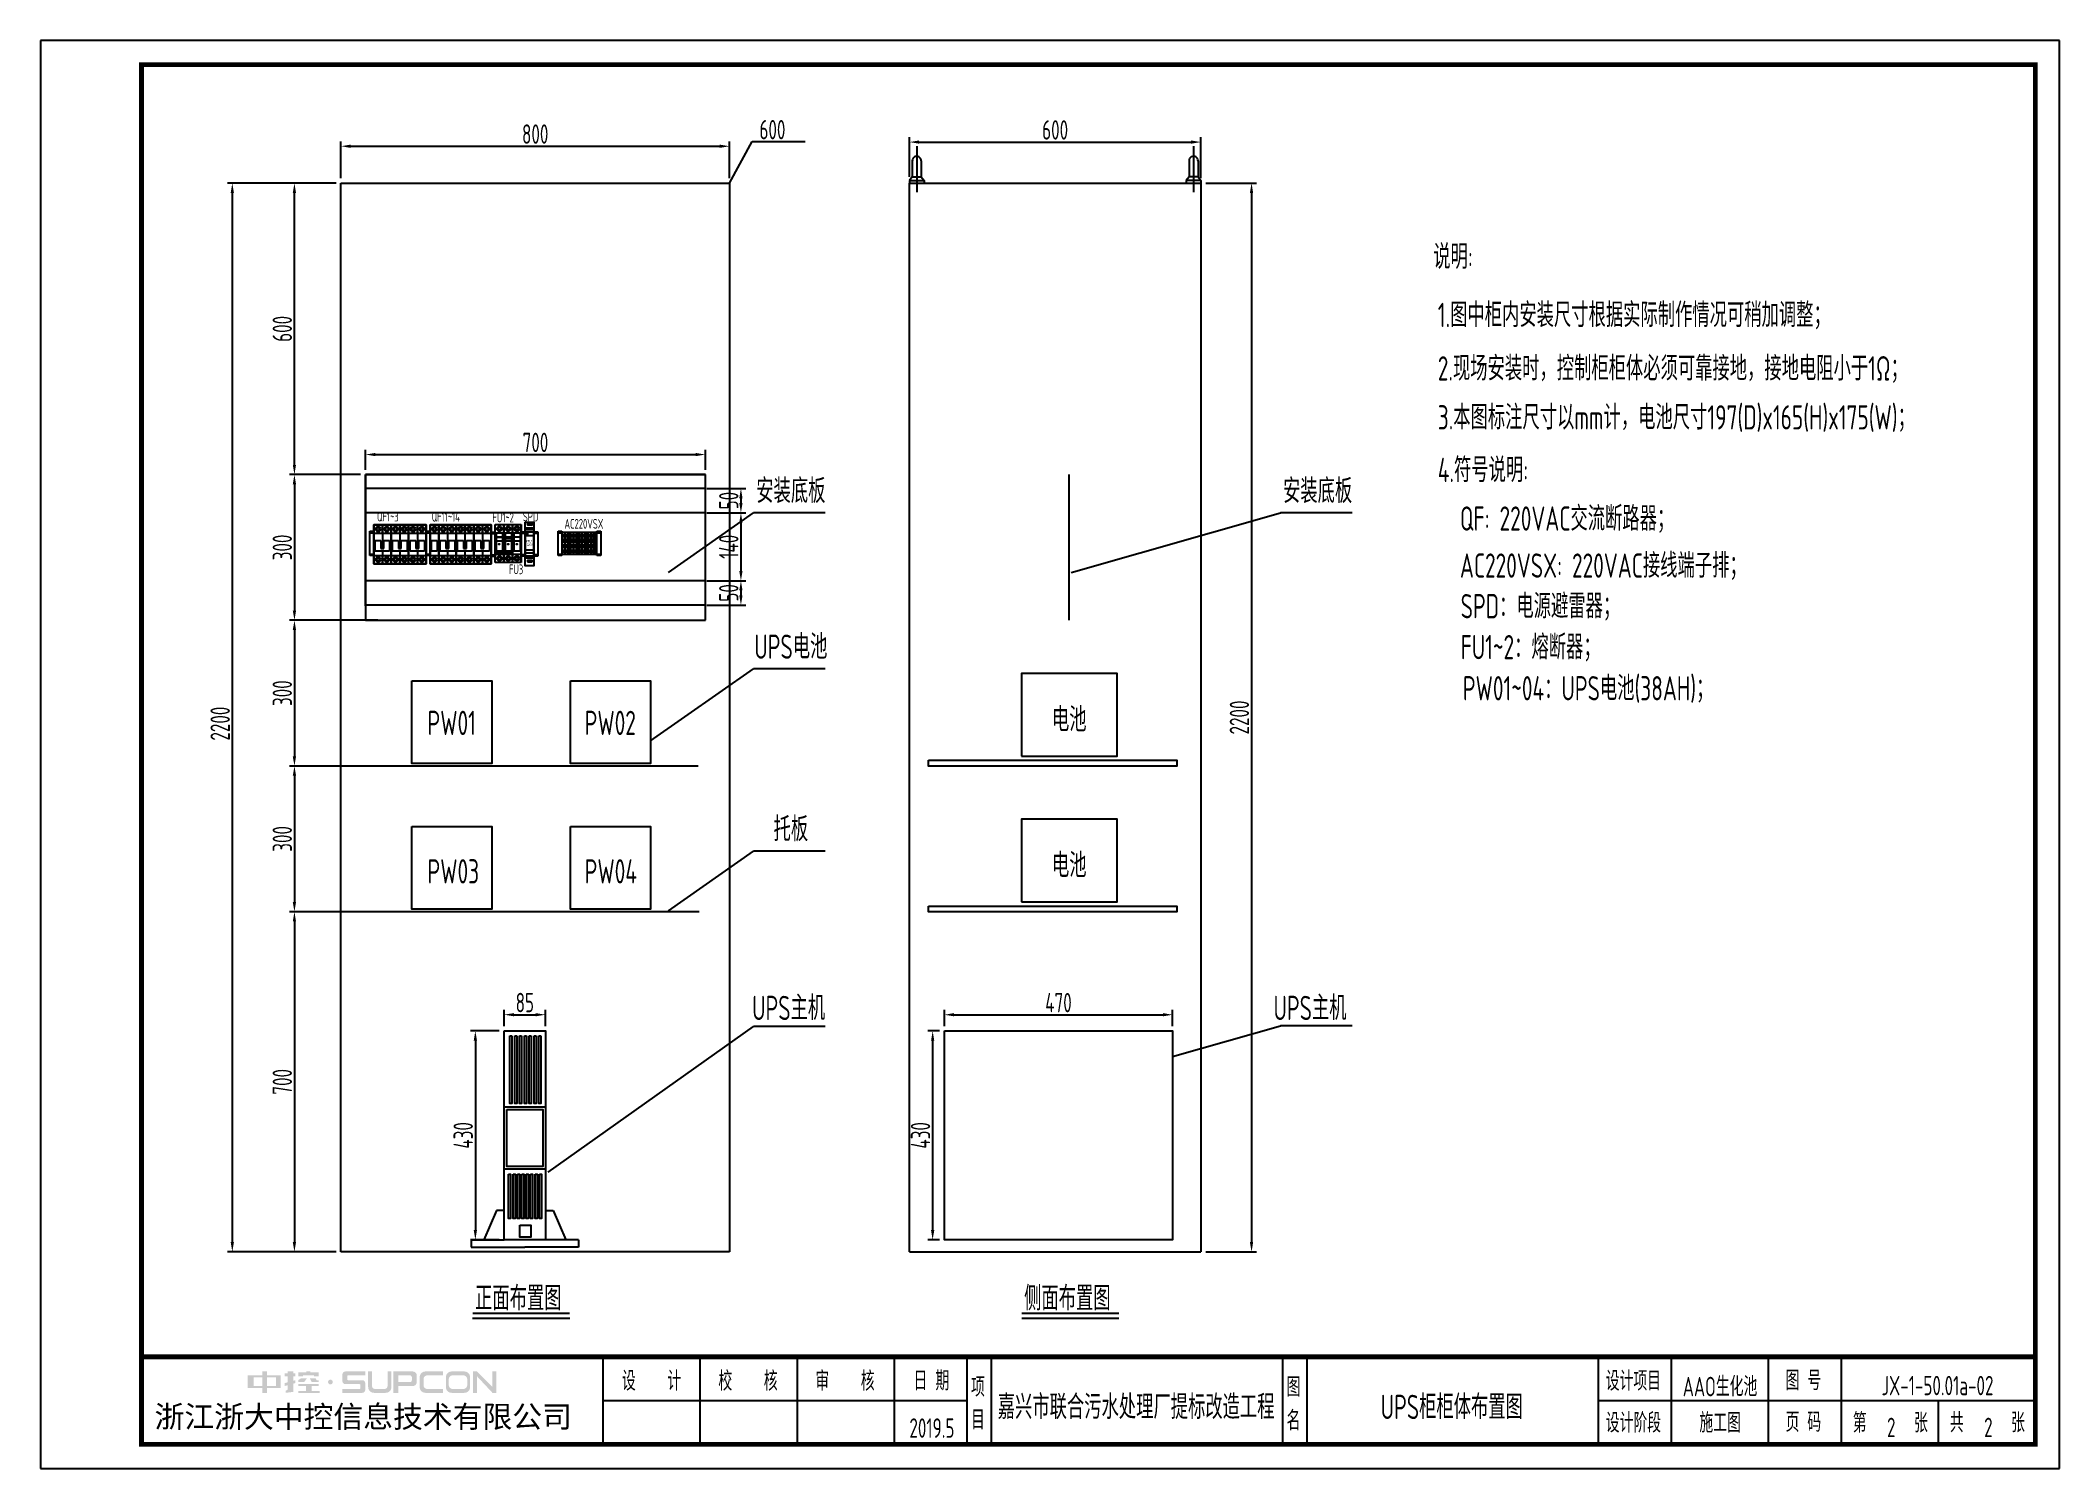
# Model space of a CAD drawing. Header units: millimetres. Extents: x 30557 to 235556, y -116603 to -73383.
# Drawn here: x 38873 to 43031, y -102351 to -99411 of the extents above; entities that cross this region are included whole.
import ezdxf
from ezdxf.enums import TextEntityAlignment as Align
from ezdxf.lldxf.tags import DXFTag

# ---------------------------------------------------------------- set-up
doc = ezdxf.new("R2010")
doc.units = ezdxf.units.MM
for name, color, linetype in [('1', 3, 'Continuous'), ('AXIS', 4, 'Continuous'), ('文本层', 2, 'Continuous')]:
    doc.layers.add(name, color=color, linetype=linetype)
for name, color, linetype, lineweight in [('_0', 7, 'Continuous', 25), ('_Drawing', 7, 'Continuous', 25), ('CAXA3', 7, 'Continuous', 25)]:
    doc.layers.add(name, color=color, linetype=linetype, lineweight=lineweight)
doc.styles.add('supcon', font='sceie.shx', dxfattribs={"width": 0.75, "height": 40, "bigfont": 'sceic.shx'})
doc.styles.add('Title', font='', dxfattribs={"height": 45})
doc.styles.get('Title').set_extended_font_data('SimHei')
tags = doc.linetypes.add('CENTER', pattern=[2, 1.25, -0.25, 0.25, -0.25]).pattern_tags.tags
tags[10:11] = [DXFTag(74, 4), DXFTag(75, 0), DXFTag(340, '0'), DXFTag(46, 1.0), DXFTag(50, 0.0), DXFTag(44, 0.0), DXFTag(45, 0.0)]
tags[8:9] = [DXFTag(74, 4), DXFTag(75, 0), DXFTag(340, '0'), DXFTag(46, 1.0), DXFTag(50, 0.0), DXFTag(44, 0.0), DXFTag(45, 0.0)]
tags[6:7] = [DXFTag(74, 4), DXFTag(75, 0), DXFTag(340, '0'), DXFTag(46, 1.0), DXFTag(50, 0.0), DXFTag(44, 0.0), DXFTag(45, 0.0)]
tags[4:5] = [DXFTag(74, 4), DXFTag(75, 0), DXFTag(340, '0'), DXFTag(46, 1.0), DXFTag(50, 0.0), DXFTag(44, 0.0), DXFTag(45, 0.0)]
doc.dimstyles.new('supcon', dxfattribs={"dimtxt": 20, "dimasz": 20, "dimexe": 10, "dimexo": 10, "dimgap": 5, "dimtad": 1, "dimtoh": 1, "dimdec": 0, "dimzin": 0, "dimdsep": 46, "dimtxsty": 'supcon', "dimcen": 0.09, "dimclrd": 2, "dimclre": 2, "dimclrt": 2, "dimadec": 0, "dimazin": 0, "dimtfac": 1, "dimtdec": 0, "dimtofl": 0, "dimtmove": 0, "dimatfit": 3, "dimfxl": 1, "dimtolj": 1, "dimtzin": 0, "dimarcsym": 0})

msp = doc.modelspace()

# ---------------------------------------------------------------- texts
at = {"color": 3, "style": 'supcon', "width": 0.75}
for s, p in [('AAO生化池', (42331.6, -102180.3)), ('2019.5', (40708.7, -102267.8))]:
    msp.add_text(s, height=40, dxfattribs=at).set_placement(p, align=Align.MIDDLE)
at = {"layer": '1', "color": 3, "style": 'supcon', "width": 0.75}
for s, p in [('FU1~2', (39803.8, -100403.5)), ('SPD', (39866.5, -100401.6)), ('AC220VSX', (39952.1, -100416.4)), ('FU3', (39837.9, -100510.1))]:
    msp.add_text(s, height=20, dxfattribs=at).set_placement(p)
at = {"layer": '1', "color": 7, "style": 'supcon', "width": 0.75}
for s, p in [('正面布置图', (39767.9, -102025.7)), ('侧面布置图', (40898.5, -102025.7))]:
    msp.add_text(s, height=50, dxfattribs=at).set_placement(p)
at = {"layer": '_Drawing', "color": 7, "style": 'supcon', "width": 0.75}
for s, p in [('安装底板', (40418.2, -100336.1)), ('安装底板', (41502.9, -100336.1)), ('UPS电池', (40418.2, -100656.8)), ('托板', (40418.2, -101032.3))]:
    msp.add_text(s, height=50, dxfattribs=at).set_placement(p, align=Align.MIDDLE)
at = {"layer": '_Drawing', "color": 3, "style": 'supcon', "width": 0.75}
for s, p in [('QF1~3', (39566.1, -100401.6)), ('QF11~14', (39678.7, -100401.9))]:
    msp.add_text(s, height=20, dxfattribs=at).set_placement(p)
for s, height, p in [('JX-1-50.01a-02', 40, (42779.4, -102180.3)), ('嘉兴市联合污水处理厂提标改造工程', 50, (41129.2, -102221.7)), ('UPS柜柜体布置图', 50, (41779.2, -102221.7)), ('2', 40, (42684.1, -102266.5)), ('2', 40, (42884.1, -102266.5))]:
    msp.add_text(s, height=height, dxfattribs=at).set_placement(p, align=Align.MIDDLE)
at = {"layer": '文本层', "color": 2, "style": 'supcon', "width": 0.75}
msp.add_text('600', height=40, dxfattribs=at).set_placement((40353.5, -99615))
at = {"layer": '文本层', "color": 7, "style": 'supcon', "width": 0.75}
for s, p in [('说明:', (41741, -99881.5)), ('1.图中柜内安装尺寸根据实际制作情况可稍加调整；', (41750.4, -100001.4)), ('2.现场安装时，控制柜柜体必须可靠接地，接地电阻小于1Ω；', (41750.4, -100111.4)), ('3.本图标注尺寸以mm计，电池尺寸197(D)x165(H)x175(W)；', (41750.4, -100212.2)), ('4.符号说明:', (41750.4, -100320.5)), ('QF: 220VAC交流断路器；', (41796, -100420.5)), ('AC220VSX: 220VAC接线端子排；', (41796, -100517.3)), ('SPD：电源避雷器；', (41797.5, -100600.9)), ('FU1~2：熔断器；', (41797.5, -100685.2)), ('PW01~04：UPS电池(38AH)；', (41801.9, -100769.9)), ('电池', (40955.9, -100834.2)), ('PW01', (39669.9, -100841.2)), ('PW02', (39993.5, -100841.2)), ('电池', (40955.9, -101134.2)), ('PW03', (39669.9, -101146.8)), ('PW04', (39993.5, -101146.8)), ('UPS主机', (40338.5, -101428)), ('UPS主机', (41412.1, -101428))]:
    msp.add_text(s, height=50, dxfattribs=at).set_placement(p)

# ---------------------------------------------------------------- blocks, each defined once
blk = doc.blocks.new('中控·SUPCON')
at = {"linetype": 'Continuous'}
h = blk.add_hatch(color=2, dxfattribs=at)
h.dxf.hatch_style = 1
h.paths.add_polyline_path([(34, 33), (20, 33), (20, 37), (15, 37), (15, 36), (15, 33), (0, 33), (0, 20), (13, 20), (15, 20), (15, 15), (20, 15), (20, 20), (22, 20), (34, 20)])
h.paths.add_polyline_path([(20, 30), (20, 31), (29, 31), (29, 22), (20, 22)], flags=16)
h.paths.add_polyline_path([(15, 30), (15, 22), (6, 22), (6, 31), (15, 31)], flags=16)
h.paths.add_polyline_path([(47, 32), (49, 32), (49, 35), (47, 35), (47, 37), (41, 37), (41, 35), (38, 35), (38, 32), (41, 32), (41, 25.8), (38, 25), (38, 22), (41, 22.8), (41, 18.3), (39, 17), (39, 15), (47, 16), (47, 24.5), (49, 25), (49, 28), (47, 27.5)])
h.paths.add_polyline_path([(61, 30), (55, 30), (52, 28), (52, 26), (58, 26)])
h.paths.add_polyline_path([(73, 28), (71, 28), (70, 30), (64, 30), (66, 26), (73, 26)])
h.paths.add_polyline_path([(73, 36), (64.6, 36), (64.6, 37), (60.4, 37), (60.4, 36), (52, 36), (52, 32), (56.8, 32), (56.8, 33.1), (68.2, 33.1), (68.2, 32), (73, 32)])
h.paths.add_polyline_path([(66, 22), (73, 22), (73, 24), (52, 24), (52, 22), (60, 22), (60, 17), (52, 17), (52, 15), (74, 15), (74, 17), (66, 17)])
h.paths.add_polyline_path([(82.7, 26.1, 1), (87.6, 26.1, 1)])
h.paths.add_polyline_path([(118, 28), (103.5, 28, -0.414214), (102.5, 29), (102.5, 32, -0.414214), (103.5, 33), (121, 33), (121, 37), (100.5, 37, 0.414214), (97.5, 34), (97.5, 27, 0.414214), (100.5, 24), (115, 24, -0.414214), (116, 23), (116, 20, -0.414214), (115, 19), (97.5, 19), (97.5, 15), (118, 15, 0.414214), (121, 18), (121, 25, 0.414214)])
h.paths.add_polyline_path([(128, 37), (124, 37), (124, 36), (124, 21, 0.414214), (130, 15), (142, 15, 0.414214), (148, 21), (148, 37), (144, 37), (144, 22, -0.414214), (141, 19), (131, 19, -0.414214), (128, 22)])
h.paths.add_polyline_path([(174, 26), (174, 33, 0.414214), (170, 37), (150, 37), (150, 36), (150, 15), (155, 15), (155, 22), (170, 22, 0.414214)])
h.paths.add_polyline_path([(167, 26), (155, 26), (155, 33), (167, 33, -0.414214), (169, 31), (169, 28, -0.414214)], flags=16)
h.paths.add_polyline_path([(201, 19), (185, 19, -0.414214), (181, 23), (181, 29, -0.414214), (185, 33), (201, 33), (201, 37), (183, 37, 0.414214), (177, 31), (177, 21, 0.414214), (183, 15), (201, 15)])
h.paths.add_polyline_path([(229, 21), (229, 31, 0.414214), (223, 37), (210, 37, 0.414214), (204, 31), (204, 21, 0.414214), (210, 15), (223, 15, 0.414214)])
h.paths.add_polyline_path([(207, 23), (207, 29, -0.414214), (211, 33), (222, 33, -0.414214), (226, 29), (226, 23, -0.414214), (222, 19), (211, 19, -0.414214)], flags=16)
h.paths.add_polyline_path([(236, 32.1), (252, 15), (256, 15), (256, 37), (252, 37), (252, 21), (236, 37), (232, 37), (232, 36), (232, 15), (236, 15)])
h = blk.add_hatch(color=2, dxfattribs=at)
h.dxf.hatch_style = 1
h.paths.add_polyline_path([(34, 33), (20, 33), (20, 37), (15, 37), (15, 36), (15, 33), (0, 33), (0, 20), (13, 20), (15, 20), (15, 15), (20, 15), (20, 20), (22, 20), (34, 20)])
h.paths.add_polyline_path([(20, 30), (20, 31), (29, 31), (29, 22), (20, 22)], flags=16)
h.paths.add_polyline_path([(15, 30), (15, 22), (6, 22), (6, 31), (15, 31)], flags=16)
h.paths.add_polyline_path([(47, 32), (49, 32), (49, 35), (47, 35), (47, 37), (41, 37), (41, 35), (38, 35), (38, 32), (41, 32), (41, 25.8), (38, 25), (38, 22), (41, 22.8), (41, 18.3), (39, 17), (39, 15), (47, 16), (47, 24.5), (49, 25), (49, 28), (47, 27.5)])
h.paths.add_polyline_path([(61, 30), (55, 30), (52, 28), (52, 26), (58, 26)])
h.paths.add_polyline_path([(73, 28), (71, 28), (70, 30), (64, 30), (66, 26), (73, 26)])
h.paths.add_polyline_path([(73, 36), (64.6, 36), (64.6, 37), (60.4, 37), (60.4, 36), (52, 36), (52, 32), (56.8, 32), (56.8, 33.1), (68.2, 33.1), (68.2, 32), (73, 32)])
h.paths.add_polyline_path([(66, 22), (73, 22), (73, 24), (52, 24), (52, 22), (60, 22), (60, 17), (52, 17), (52, 15), (74, 15), (74, 17), (66, 17)])
h.paths.add_polyline_path([(82.7, 26.1, 1), (87.6, 26.1, 1)])
h.paths.add_polyline_path([(118, 28), (103.5, 28, -0.414214), (102.5, 29), (102.5, 32, -0.414214), (103.5, 33), (121, 33), (121, 37), (100.5, 37, 0.414214), (97.5, 34), (97.5, 27, 0.414214), (100.5, 24), (115, 24, -0.414214), (116, 23), (116, 20, -0.414214), (115, 19), (97.5, 19), (97.5, 15), (118, 15, 0.414214), (121, 18), (121, 25, 0.414214)])
h.paths.add_polyline_path([(128, 37), (124, 37), (124, 36), (124, 21, 0.414214), (130, 15), (142, 15, 0.414214), (148, 21), (148, 37), (144, 37), (144, 22, -0.414214), (141, 19), (131, 19, -0.414214), (128, 22)])
h.paths.add_polyline_path([(174, 26), (174, 33, 0.414214), (170, 37), (150, 37), (150, 36), (150, 15), (155, 15), (155, 22), (170, 22, 0.414214)])
h.paths.add_polyline_path([(167, 26), (155, 26), (155, 33), (167, 33, -0.414214), (169, 31), (169, 28, -0.414214)], flags=16)
h.paths.add_polyline_path([(201, 19), (185, 19, -0.414214), (181, 23), (181, 29, -0.414214), (185, 33), (201, 33), (201, 37), (183, 37, 0.414214), (177, 31), (177, 21, 0.414214), (183, 15), (201, 15)])
h.paths.add_polyline_path([(229, 21), (229, 31, 0.414214), (223, 37), (210, 37, 0.414214), (204, 31), (204, 21, 0.414214), (210, 15), (223, 15, 0.414214)])
h.paths.add_polyline_path([(207, 23), (207, 29, -0.414214), (211, 33), (222, 33, -0.414214), (226, 29), (226, 23, -0.414214), (222, 19), (211, 19, -0.414214)], flags=16)
h.paths.add_polyline_path([(236, 32.1), (252, 15), (256, 15), (256, 37), (252, 37), (252, 21), (236, 37), (232, 37), (232, 36), (232, 15), (236, 15)])
h = blk.add_hatch(color=2, dxfattribs=at)
h.dxf.hatch_style = 1
h.paths.add_polyline_path([(34, 33), (20, 33), (20, 37), (15, 37), (15, 36), (15, 33), (0, 33), (0, 20), (13, 20), (15, 20), (15, 15), (20, 15), (20, 20), (22, 20), (34, 20)])
h.paths.add_polyline_path([(20, 30), (20, 31), (29, 31), (29, 22), (20, 22)], flags=16)
h.paths.add_polyline_path([(15, 30), (15, 22), (6, 22), (6, 31), (15, 31)], flags=16)
h.paths.add_polyline_path([(47, 32), (49, 32), (49, 35), (47, 35), (47, 37), (41, 37), (41, 35), (38, 35), (38, 32), (41, 32), (41, 25.8), (38, 25), (38, 22), (41, 22.8), (41, 18.3), (39, 17), (39, 15), (47, 16), (47, 24.5), (49, 25), (49, 28), (47, 27.5)])
h.paths.add_polyline_path([(61, 30), (55, 30), (52, 28), (52, 26), (58, 26)])
h.paths.add_polyline_path([(73, 28), (71, 28), (70, 30), (64, 30), (66, 26), (73, 26)])
h.paths.add_polyline_path([(73, 36), (64.6, 36), (64.6, 37), (60.4, 37), (60.4, 36), (52, 36), (52, 32), (56.8, 32), (56.8, 33.1), (68.2, 33.1), (68.2, 32), (73, 32)])
h.paths.add_polyline_path([(66, 22), (73, 22), (73, 24), (52, 24), (52, 22), (60, 22), (60, 17), (52, 17), (52, 15), (74, 15), (74, 17), (66, 17)])
h.paths.add_polyline_path([(82.7, 26.1, 1), (87.6, 26.1, 1)])
h.paths.add_polyline_path([(118, 28), (103.5, 28, -0.414214), (102.5, 29), (102.5, 32, -0.414214), (103.5, 33), (121, 33), (121, 37), (100.5, 37, 0.414214), (97.5, 34), (97.5, 27, 0.414214), (100.5, 24), (115, 24, -0.414214), (116, 23), (116, 20, -0.414214), (115, 19), (97.5, 19), (97.5, 15), (118, 15, 0.414214), (121, 18), (121, 25, 0.414214)])
h.paths.add_polyline_path([(128, 37), (124, 37), (124, 36), (124, 21, 0.414214), (130, 15), (142, 15, 0.414214), (148, 21), (148, 37), (144, 37), (144, 22, -0.414214), (141, 19), (131, 19, -0.414214), (128, 22)])
h.paths.add_polyline_path([(174, 26), (174, 33, 0.414214), (170, 37), (150, 37), (150, 36), (150, 15), (155, 15), (155, 22), (170, 22, 0.414214)])
h.paths.add_polyline_path([(167, 26), (155, 26), (155, 33), (167, 33, -0.414214), (169, 31), (169, 28, -0.414214)], flags=16)
h.paths.add_polyline_path([(201, 19), (185, 19, -0.414214), (181, 23), (181, 29, -0.414214), (185, 33), (201, 33), (201, 37), (183, 37, 0.414214), (177, 31), (177, 21, 0.414214), (183, 15), (201, 15)])
h.paths.add_polyline_path([(229, 21), (229, 31, 0.414214), (223, 37), (210, 37, 0.414214), (204, 31), (204, 21, 0.414214), (210, 15), (223, 15, 0.414214)])
h.paths.add_polyline_path([(207, 23), (207, 29, -0.414214), (211, 33), (222, 33, -0.414214), (226, 29), (226, 23, -0.414214), (222, 19), (211, 19, -0.414214)], flags=16)
h.paths.add_polyline_path([(236, 32.1), (252, 15), (256, 15), (256, 37), (252, 37), (252, 21), (236, 37), (232, 37), (232, 36), (232, 15), (236, 15)])
h = blk.add_hatch(color=2, dxfattribs=at)
h.dxf.hatch_style = 1
h.paths.add_polyline_path([(34, 33), (20, 33), (20, 37), (15, 37), (15, 36), (15, 33), (0, 33), (0, 20), (13, 20), (15, 20), (15, 15), (20, 15), (20, 20), (22, 20), (34, 20)])
h.paths.add_polyline_path([(20, 30), (20, 31), (29, 31), (29, 22), (20, 22)], flags=16)
h.paths.add_polyline_path([(15, 30), (15, 22), (6, 22), (6, 31), (15, 31)], flags=16)
h.paths.add_polyline_path([(47, 32), (49, 32), (49, 35), (47, 35), (47, 37), (41, 37), (41, 35), (38, 35), (38, 32), (41, 32), (41, 25.8), (38, 25), (38, 22), (41, 22.8), (41, 18.3), (39, 17), (39, 15), (47, 16), (47, 24.5), (49, 25), (49, 28), (47, 27.5)])
h.paths.add_polyline_path([(61, 30), (55, 30), (52, 28), (52, 26), (58, 26)])
h.paths.add_polyline_path([(73, 28), (71, 28), (70, 30), (64, 30), (66, 26), (73, 26)])
h.paths.add_polyline_path([(73, 36), (64.6, 36), (64.6, 37), (60.4, 37), (60.4, 36), (52, 36), (52, 32), (56.8, 32), (56.8, 33.1), (68.2, 33.1), (68.2, 32), (73, 32)])
h.paths.add_polyline_path([(66, 22), (73, 22), (73, 24), (52, 24), (52, 22), (60, 22), (60, 17), (52, 17), (52, 15), (74, 15), (74, 17), (66, 17)])
h.paths.add_polyline_path([(82.7, 26.1, 1), (87.6, 26.1, 1)])
h.paths.add_polyline_path([(118, 28), (103.5, 28, -0.414214), (102.5, 29), (102.5, 32, -0.414214), (103.5, 33), (121, 33), (121, 37), (100.5, 37, 0.414214), (97.5, 34), (97.5, 27, 0.414214), (100.5, 24), (115, 24, -0.414214), (116, 23), (116, 20, -0.414214), (115, 19), (97.5, 19), (97.5, 15), (118, 15, 0.414214), (121, 18), (121, 25, 0.414214)])
h.paths.add_polyline_path([(128, 37), (124, 37), (124, 36), (124, 21, 0.414214), (130, 15), (142, 15, 0.414214), (148, 21), (148, 37), (144, 37), (144, 22, -0.414214), (141, 19), (131, 19, -0.414214), (128, 22)])
h.paths.add_polyline_path([(174, 26), (174, 33, 0.414214), (170, 37), (150, 37), (150, 36), (150, 15), (155, 15), (155, 22), (170, 22, 0.414214)])
h.paths.add_polyline_path([(167, 26), (155, 26), (155, 33), (167, 33, -0.414214), (169, 31), (169, 28, -0.414214)], flags=16)
h.paths.add_polyline_path([(201, 19), (185, 19, -0.414214), (181, 23), (181, 29, -0.414214), (185, 33), (201, 33), (201, 37), (183, 37, 0.414214), (177, 31), (177, 21, 0.414214), (183, 15), (201, 15)])
h.paths.add_polyline_path([(229, 21), (229, 31, 0.414214), (223, 37), (210, 37, 0.414214), (204, 31), (204, 21, 0.414214), (210, 15), (223, 15, 0.414214)])
h.paths.add_polyline_path([(207, 23), (207, 29, -0.414214), (211, 33), (222, 33, -0.414214), (226, 29), (226, 23, -0.414214), (222, 19), (211, 19, -0.414214)], flags=16)
h.paths.add_polyline_path([(236, 32.1), (252, 15), (256, 15), (256, 37), (252, 37), (252, 21), (236, 37), (232, 37), (232, 36), (232, 15), (236, 15)])
h = blk.add_hatch(color=2, dxfattribs=at)
h.dxf.hatch_style = 1
h.paths.add_polyline_path([(34, 33), (20, 33), (20, 37), (15, 37), (15, 36), (15, 33), (0, 33), (0, 20), (13, 20), (15, 20), (15, 15), (20, 15), (20, 20), (22, 20), (34, 20)])
h.paths.add_polyline_path([(20, 30), (20, 31), (29, 31), (29, 22), (20, 22)], flags=16)
h.paths.add_polyline_path([(15, 30), (15, 22), (6, 22), (6, 31), (15, 31)], flags=16)
h.paths.add_polyline_path([(47, 32), (49, 32), (49, 35), (47, 35), (47, 37), (41, 37), (41, 35), (38, 35), (38, 32), (41, 32), (41, 25.8), (38, 25), (38, 22), (41, 22.8), (41, 18.3), (39, 17), (39, 15), (47, 16), (47, 24.5), (49, 25), (49, 28), (47, 27.5)])
h.paths.add_polyline_path([(61, 30), (55, 30), (52, 28), (52, 26), (58, 26)])
h.paths.add_polyline_path([(73, 28), (71, 28), (70, 30), (64, 30), (66, 26), (73, 26)])
h.paths.add_polyline_path([(73, 36), (64.6, 36), (64.6, 37), (60.4, 37), (60.4, 36), (52, 36), (52, 32), (56.8, 32), (56.8, 33.1), (68.2, 33.1), (68.2, 32), (73, 32)])
h.paths.add_polyline_path([(66, 22), (73, 22), (73, 24), (52, 24), (52, 22), (60, 22), (60, 17), (52, 17), (52, 15), (74, 15), (74, 17), (66, 17)])
h.paths.add_polyline_path([(82.7, 26.1, 1), (87.6, 26.1, 1)])
h.paths.add_polyline_path([(118, 28), (103.5, 28, -0.414214), (102.5, 29), (102.5, 32, -0.414214), (103.5, 33), (121, 33), (121, 37), (100.5, 37, 0.414214), (97.5, 34), (97.5, 27, 0.414214), (100.5, 24), (115, 24, -0.414214), (116, 23), (116, 20, -0.414214), (115, 19), (97.5, 19), (97.5, 15), (118, 15, 0.414214), (121, 18), (121, 25, 0.414214)])
h.paths.add_polyline_path([(128, 37), (124, 37), (124, 36), (124, 21, 0.414214), (130, 15), (142, 15, 0.414214), (148, 21), (148, 37), (144, 37), (144, 22, -0.414214), (141, 19), (131, 19, -0.414214), (128, 22)])
h.paths.add_polyline_path([(174, 26), (174, 33, 0.414214), (170, 37), (150, 37), (150, 36), (150, 15), (155, 15), (155, 22), (170, 22, 0.414214)])
h.paths.add_polyline_path([(167, 26), (155, 26), (155, 33), (167, 33, -0.414214), (169, 31), (169, 28, -0.414214)], flags=16)
h.paths.add_polyline_path([(201, 19), (185, 19, -0.414214), (181, 23), (181, 29, -0.414214), (185, 33), (201, 33), (201, 37), (183, 37, 0.414214), (177, 31), (177, 21, 0.414214), (183, 15), (201, 15)])
h.paths.add_polyline_path([(229, 21), (229, 31, 0.414214), (223, 37), (210, 37, 0.414214), (204, 31), (204, 21, 0.414214), (210, 15), (223, 15, 0.414214)])
h.paths.add_polyline_path([(207, 23), (207, 29, -0.414214), (211, 33), (222, 33, -0.414214), (226, 29), (226, 23, -0.414214), (222, 19), (211, 19, -0.414214)], flags=16)
h.paths.add_polyline_path([(236, 32.1), (252, 15), (256, 15), (256, 37), (252, 37), (252, 21), (236, 37), (232, 37), (232, 36), (232, 15), (236, 15)])
h = blk.add_hatch(color=2, dxfattribs=at)
h.dxf.hatch_style = 1
h.paths.add_polyline_path([(34, 33), (20, 33), (20, 37), (15, 37), (15, 36), (15, 33), (0, 33), (0, 20), (13, 20), (15, 20), (15, 15), (20, 15), (20, 20), (22, 20), (34, 20)])
h.paths.add_polyline_path([(20, 30), (20, 31), (29, 31), (29, 22), (20, 22)], flags=16)
h.paths.add_polyline_path([(15, 30), (15, 22), (6, 22), (6, 31), (15, 31)], flags=16)
h.paths.add_polyline_path([(47, 32), (49, 32), (49, 35), (47, 35), (47, 37), (41, 37), (41, 35), (38, 35), (38, 32), (41, 32), (41, 25.8), (38, 25), (38, 22), (41, 22.8), (41, 18.3), (39, 17), (39, 15), (47, 16), (47, 24.5), (49, 25), (49, 28), (47, 27.5)])
h.paths.add_polyline_path([(61, 30), (55, 30), (52, 28), (52, 26), (58, 26)])
h.paths.add_polyline_path([(73, 28), (71, 28), (70, 30), (64, 30), (66, 26), (73, 26)])
h.paths.add_polyline_path([(73, 36), (64.6, 36), (64.6, 37), (60.4, 37), (60.4, 36), (52, 36), (52, 32), (56.8, 32), (56.8, 33.1), (68.2, 33.1), (68.2, 32), (73, 32)])
h.paths.add_polyline_path([(66, 22), (73, 22), (73, 24), (52, 24), (52, 22), (60, 22), (60, 17), (52, 17), (52, 15), (74, 15), (74, 17), (66, 17)])
h.paths.add_polyline_path([(82.7, 26.1, 1), (87.6, 26.1, 1)])
h.paths.add_polyline_path([(118, 28), (103.5, 28, -0.414214), (102.5, 29), (102.5, 32, -0.414214), (103.5, 33), (121, 33), (121, 37), (100.5, 37, 0.414214), (97.5, 34), (97.5, 27, 0.414214), (100.5, 24), (115, 24, -0.414214), (116, 23), (116, 20, -0.414214), (115, 19), (97.5, 19), (97.5, 15), (118, 15, 0.414214), (121, 18), (121, 25, 0.414214)])
h.paths.add_polyline_path([(128, 37), (124, 37), (124, 36), (124, 21, 0.414214), (130, 15), (142, 15, 0.414214), (148, 21), (148, 37), (144, 37), (144, 22, -0.414214), (141, 19), (131, 19, -0.414214), (128, 22)])
h.paths.add_polyline_path([(174, 26), (174, 33, 0.414214), (170, 37), (150, 37), (150, 36), (150, 15), (155, 15), (155, 22), (170, 22, 0.414214)])
h.paths.add_polyline_path([(167, 26), (155, 26), (155, 33), (167, 33, -0.414214), (169, 31), (169, 28, -0.414214)], flags=16)
h.paths.add_polyline_path([(201, 19), (185, 19, -0.414214), (181, 23), (181, 29, -0.414214), (185, 33), (201, 33), (201, 37), (183, 37, 0.414214), (177, 31), (177, 21, 0.414214), (183, 15), (201, 15)])
h.paths.add_polyline_path([(229, 21), (229, 31, 0.414214), (223, 37), (210, 37, 0.414214), (204, 31), (204, 21, 0.414214), (210, 15), (223, 15, 0.414214)])
h.paths.add_polyline_path([(207, 23), (207, 29, -0.414214), (211, 33), (222, 33, -0.414214), (226, 29), (226, 23, -0.414214), (222, 19), (211, 19, -0.414214)], flags=16)
h.paths.add_polyline_path([(236, 32.1), (252, 15), (256, 15), (256, 37), (252, 37), (252, 21), (236, 37), (232, 37), (232, 36), (232, 15), (236, 15)])
blk = doc.blocks.new('supcon图框')
at = {"linetype": 'Continuous'}
for p, q in [((6145.7, 4361.7), (1987.7, 4361.7)), ((1987.7, 4361.7), (1987.7, 1421.7)), ((6145.7, 1421.7), (6145.7, 4361.7)), ((1987.7, 1421.7), (6145.7, 1421.7))]:
    blk.add_line(p, q, dxfattribs=at)
for p, q in [((3145.7, 1651.7), (3145.7, 1471.7)), ((3345.7, 1651.7), (3345.7, 1471.7)), ((3545.7, 1651.7), (3545.7, 1471.7)), ((3745.7, 1651.7), (3745.7, 1471.7)), ((3895.7, 1651.7), (3895.7, 1471.7)), ((3945.7, 1651.7), (3945.7, 1471.7)), ((4545.7, 1651.7), (4545.7, 1471.7)), ((4595.7, 1651.7), (4595.7, 1471.7)), ((5195.7, 1651.7), (5195.7, 1471.7)), ((5345.7, 1651.7), (5345.7, 1471.7)), ((5545.7, 1651.7), (5545.7, 1471.7)), ((5695.7, 1651.7), (5695.7, 1471.7)), ((3145.7, 1561.7), (3895.7, 1561.7)), ((5195.7, 1561.7), (6095.7, 1561.7)), ((5895.7, 1561.7), (5895.7, 1471.7))]:
    blk.add_line(p, q)
at = {"linetype": 'Continuous', "const_width": 10}
blk.add_lwpolyline([(2195.7, 4311.7), (6095.7, 4311.7), (6095.7, 1471.7), (2195.7, 1471.7)], close=True, dxfattribs=at)
blk.add_lwpolyline([(2195.7, 1651.7), (6095.7, 1651.7)], dxfattribs=at)
at = {"linetype": 'Continuous', "xscale": 2, "yscale": 2, "zscale": 2}
blk.add_blockref('中控·SUPCON', (2414.6, 1547.7), dxfattribs=at)
at = {"style": 'supcon', "width": 0.75}
for s, p in [('设    计', (3246.2, 1604.2)), ('校    核', (3444.8, 1604.2)), ('审    核', (3644.5, 1604.2)), ('日 期', (3822.5, 1604.2)), ('设计项目', (5268, 1604.2)), ('图 号', (5618, 1604.2)), ('项', (3918.2, 1590.7)), ('图', (4568.2, 1590.7)), ('目', (3918.2, 1522.9)), ('名', (4568.2, 1522.9)), ('设计阶段', (5268, 1518.1)), ('施工图', (5446.5, 1518.1)), ('页 码', (5618, 1518.1)), ('第      张', (5797, 1518.1)), ('共      张', (5997, 1518.1))]:
    blk.add_text(s, height=40, dxfattribs=at).set_placement(p, align=Align.MIDDLE)
at = {"style": 'Title'}
blk.add_text('浙江浙大中控信息技术有限公司', height=45, dxfattribs=at).set_placement((2222.8, 1506.2))
blk = doc.blocks.new('*D287')
at = {"layer": '_Drawing', "color": 2, "linetype": 'Continuous', "lineweight": -2}
for p, q in [((39481.8, -99705.1), (39258.1, -99705.1)), ((39268.1, -99725.1), (39268.1, -101885)), ((39481.8, -101905), (39258.1, -101905))]:
    blk.add_line(p, q, dxfattribs=at)
at = {"layer": '_Drawing', "color": 2}
for points in [[(39271.4, -99725.1), (39264.7, -99725.1), (39268.1, -99705.1)], [(39264.7, -101885), (39271.4, -101885), (39268.1, -101905)]]:
    blk.add_solid(points, dxfattribs=at)
at = {"layer": 'DEFPOINTS', "color": 0}
for p in [(39491.8, -99705.1), (39268.1, -101905), (39491.8, -101905)]:
    blk.add_point(p, dxfattribs=at)
at = {"layer": '_Drawing', "color": 2, "insert": (39243.1, -100817.7), "char_height": 40, "attachment_point": 5, "rotation": 90, "style": 'supcon'}
blk.add_mtext('\\A1;2200', dxfattribs=at)
blk = doc.blocks.new('*D288')
at = {"layer": '_Drawing', "color": 2, "linetype": 'Continuous', "lineweight": -2}
for p, q in [((39491.8, -99695.1), (39491.8, -99619.1)), ((40291.8, -99695.1), (40291.8, -99619.1)), ((39511.8, -99629.1), (40271.8, -99629.1))]:
    blk.add_line(p, q, dxfattribs=at)
at = {"layer": '_Drawing', "color": 2}
for points in [[(39511.8, -99625.8), (39511.8, -99632.5), (39491.8, -99629.1)], [(40271.8, -99632.5), (40271.8, -99625.8), (40291.8, -99629.1)]]:
    blk.add_solid(points, dxfattribs=at)
at = {"layer": 'DEFPOINTS', "color": 0}
for p in [(40291.8, -99629.1), (39491.8, -99705.1), (40291.8, -99705.1)]:
    blk.add_point(p, dxfattribs=at)
at = {"layer": '_Drawing', "color": 2, "insert": (39891.8, -99604.1), "char_height": 40, "attachment_point": 5, "style": 'supcon'}
blk.add_mtext('\\A1;800', dxfattribs=at)
blk = doc.blocks.new('*D289')
at = {"color": 2, "linetype": 'Continuous', "lineweight": -2}
for p, q in [((40662.4, -99692.2), (40662.4, -99610.6)), ((40682.4, -99620.6), (41242.4, -99620.6)), ((41262.4, -99695.1), (41262.4, -99610.6))]:
    blk.add_line(p, q, dxfattribs=at)
at = {"color": 2}
for points in [[(40682.4, -99617.2), (40682.4, -99623.9), (40662.4, -99620.6)], [(41242.4, -99623.9), (41242.4, -99617.2), (41262.4, -99620.6)]]:
    blk.add_solid(points, dxfattribs=at)
at = {"layer": 'DEFPOINTS', "color": 0}
for p in [(41262.4, -99620.6), (40662.4, -99702.2), (41262.4, -99705.1)]:
    blk.add_point(p, dxfattribs=at)
at = {"color": 2, "insert": (40962.4, -99595.6), "char_height": 40, "attachment_point": 5, "style": 'supcon'}
blk.add_mtext('\\A1;600', dxfattribs=at)
blk = doc.blocks.new('*D290')
at = {"color": 2, "linetype": 'Continuous', "lineweight": -2}
for p, q in [((41272.4, -99705.1), (41376.9, -99705.1)), ((41366.9, -99725.1), (41366.9, -101885.1)), ((41272.4, -101905.1), (41376.9, -101905.1))]:
    blk.add_line(p, q, dxfattribs=at)
at = {"color": 2}
for points in [[(41370.2, -99725.1), (41363.5, -99725.1), (41366.9, -99705.1)], [(41363.5, -101885.1), (41370.2, -101885.1), (41366.9, -101905.1)]]:
    blk.add_solid(points, dxfattribs=at)
at = {"layer": 'DEFPOINTS', "color": 0}
for p in [(41262.4, -99705.1), (41262.4, -101905.1), (41366.9, -101905.1)]:
    blk.add_point(p, dxfattribs=at)
at = {"color": 2, "insert": (41341.9, -100805.1), "char_height": 40, "attachment_point": 5, "rotation": 90, "style": 'supcon'}
blk.add_mtext('\\A1;2200', dxfattribs=at)
blk = doc.blocks.new('*D291')
at = {"color": 2, "lineweight": -2}
for p, q in [((39558.3, -101205), (39386, -101205)), ((39396, -101225), (39396, -101885)), ((39481.8, -101905), (39386, -101905))]:
    blk.add_line(p, q, dxfattribs=at)
at = {"color": 2}
for points in [[(39399.3, -101225), (39392.6, -101225), (39396, -101205)], [(39392.6, -101885), (39399.3, -101885), (39396, -101905)]]:
    blk.add_solid(points, dxfattribs=at)
at = {"layer": 'DEFPOINTS', "color": 0}
for p in [(39568.3, -101205), (39396, -101905), (39491.8, -101905)]:
    blk.add_point(p, dxfattribs=at)
at = {"color": 2, "insert": (39371, -101555), "char_height": 40, "attachment_point": 5, "rotation": 90, "style": 'supcon'}
blk.add_mtext('\\A1;700', dxfattribs=at)
blk = doc.blocks.new('*D292')
at = {"color": 2, "lineweight": -2}
for p, q in [((39481.8, -99705.1), (39386, -99705.1)), ((39396, -100285), (39396, -99725.1)), ((39532.3, -100305), (39386, -100305))]:
    blk.add_line(p, q, dxfattribs=at)
at = {"color": 2}
for points in [[(39399.3, -99725.1), (39392.6, -99725.1), (39396, -99705.1)], [(39392.6, -100285), (39399.3, -100285), (39396, -100305)]]:
    blk.add_solid(points, dxfattribs=at)
at = {"layer": 'DEFPOINTS', "color": 0}
for p in [(39396, -99705.1), (39491.8, -99705.1), (39542.3, -100305)]:
    blk.add_point(p, dxfattribs=at)
at = {"color": 2, "insert": (39371, -100005.1), "char_height": 40, "attachment_point": 5, "rotation": 90, "style": 'supcon'}
blk.add_mtext('\\A1;600', dxfattribs=at)
blk = doc.blocks.new('2P空开')
at = {"ltscale": 100}
for p, q in [((6385.4, 37012.8), (6387.2, 37012.8)), ((6388.4, 37013.9), (6388.4, 37015.8)), ((6388.4, 37009.8), (6388.4, 37011.6)), ((6389.5, 37012.8), (6391.4, 37012.8)), ((6397.4, 37021.3), (6397.4, 36972.3)), ((6397.4, 37021.3), (6397.4, 36972.3)), ((6397.4, 37021.3), (6397.4, 36972.3)), ((6397.4, 37021.3), (6397.4, 36972.3)), ((6397.4, 37021.3), (6397.4, 36972.3)), ((6403.4, 37012.8), (6405.2, 37012.8)), ((6406.4, 37013.9), (6406.4, 37015.8)), ((6406.4, 37009.8), (6406.4, 37011.6)), ((6407.5, 37012.8), (6409.4, 37012.8)), ((6415.4, 37021.3), (6415.4, 36941.3)), ((6415.4, 37021.3), (6415.4, 36941.3)), ((6415.4, 37021.3), (6415.4, 36941.3)), ((6415.4, 37021.3), (6415.4, 36941.3)), ((6379.4, 37004.3), (6397.4, 37004.3)), ((6397.4, 37004.3), (6415.4, 37004.3)), ((6397.4, 36966.9), (6397.4, 36941.3)), ((6397.4, 36966.9), (6397.4, 36941.3)), ((6397.4, 36966.9), (6397.4, 36941.3)), ((6397.4, 36966.9), (6397.4, 36941.3)), ((6397.4, 36966.9), (6397.4, 36941.3)), ((6379.4, 36958.3), (6397.4, 36958.3)), ((6385.4, 36949.8), (6387.2, 36949.8)), ((6388.4, 36958.3), (6393.5, 36958.3)), ((6388.4, 36952.8), (6388.4, 36950.9)), ((6388.4, 36948.6), (6388.4, 36946.8)), ((6389.5, 36949.8), (6391.4, 36949.8)), ((6397.4, 36958.3), (6415.4, 36958.3)), ((6403.4, 36949.8), (6405.2, 36949.8)), ((6406.4, 36958.3), (6411.5, 36958.3)), ((6406.4, 36952.8), (6406.4, 36950.9)), ((6406.4, 36948.6), (6406.4, 36946.8)), ((6407.5, 36949.8), (6409.4, 36949.8))]:
    blk.add_line(p, q, dxfattribs=at)
for p, q in [((6382.2, 36989.4), (6394.2, 36989.4)), ((6382.2, 36966.9), (6382.2, 36989.4)), ((6382.2, 36968), (6397.4, 36968)), ((6397.4, 36966.9), (6382.2, 36966.9)), ((6394.2, 36989.4), (6394.2, 36972.3)), ((6394.2, 36972.3), (6397.4, 36972.3)), ((6397.4, 36972.3), (6400.2, 36972.3)), ((6397.4, 36968), (6412.2, 36968)), ((6412.2, 36966.9), (6397.4, 36966.9)), ((6400.2, 36989.4), (6412.2, 36989.4)), ((6400.2, 36972.3), (6400.2, 36989.4)), ((6412.2, 36989.4), (6412.2, 36966.9))]:
    blk.add_line(p, q)
at = {"lineweight": 30}
for points in [[(6397.4, 36941.3), (6379.4, 36941.3), (6379.4, 37021.3), (6397.4, 37021.3)], [(6397.4, 37021.3), (6415.4, 37021.3), (6415.4, 36941.3), (6397.4, 36941.3)]]:
    blk.add_lwpolyline(points, dxfattribs=at)
at = {"ltscale": 100}
for points in [[(6397.4, 37004.3), (6397.4, 37021.3), (6379.4, 37021.3), (6379.4, 37004.3)], [(6397.4, 37004.3), (6397.4, 37021.3)], [(6397.4, 37021.3), (6397.4, 37004.3)], [(6415.4, 37004.3), (6415.4, 37021.3), (6397.4, 37021.3), (6397.4, 37004.3)], [(6379.4, 36958.3), (6379.4, 36941.3), (6397.4, 36941.3), (6397.4, 36958.3)], [(6397.4, 36958.3), (6397.4, 36941.3)], [(6397.4, 36941.3), (6397.4, 36958.3)], [(6397.4, 36958.3), (6397.4, 36941.3), (6415.4, 36941.3), (6415.4, 36958.3)]]:
    blk.add_lwpolyline(points, dxfattribs=at)
at = {"ltscale": 100, "const_width": 1}
for points in [[(6385.4, 37012.8), (6387.2, 37012.8)], [(6388.4, 37013.9), (6388.4, 37015.8)], [(6388.4, 37009.8), (6388.4, 37011.6)], [(6389.5, 37012.8), (6391.4, 37012.8)], [(6403.4, 37012.8), (6405.2, 37012.8)], [(6406.4, 37013.9), (6406.4, 37015.8)], [(6406.4, 37009.8), (6406.4, 37011.6)], [(6407.5, 37012.8), (6409.4, 37012.8)], [(6385.4, 36949.8), (6387.2, 36949.8)], [(6388.4, 36952.8), (6388.4, 36950.9)], [(6388.4, 36948.6), (6388.4, 36946.8)], [(6389.5, 36949.8), (6391.4, 36949.8)], [(6403.4, 36949.8), (6405.2, 36949.8)], [(6406.4, 36952.8), (6406.4, 36950.9)], [(6406.4, 36948.6), (6406.4, 36946.8)], [(6407.5, 36949.8), (6409.4, 36949.8)]]:
    blk.add_lwpolyline(points, dxfattribs=at)
at = {"ltscale": 100}
for points in [[(6386.3, 37004.3), (6390.5, 37004.3), (6390.5, 37006.8), (6386.3, 37006.8)], [(6404.3, 37004.3), (6408.5, 37004.3), (6408.5, 37006.8), (6404.3, 37006.8)], [(6386.3, 36958.3), (6390.5, 36958.3), (6390.5, 36955.7), (6386.3, 36955.7)], [(6404.3, 36958.3), (6408.5, 36958.3), (6408.5, 36955.7), (6404.3, 36955.7)]]:
    blk.add_lwpolyline(points, close=True, dxfattribs=at)
for centre, radius in [((6388.4, 37012.8), 5), ((6388.4, 37012.8), 3), ((6406.4, 37012.8), 5), ((6406.4, 37012.8), 3), ((6388.4, 36949.8), 5), ((6388.4, 36949.8), 3), ((6406.4, 36949.8), 5), ((6406.4, 36949.8), 3)]:
    blk.add_circle(centre, radius, dxfattribs=at)
at = {"layer": '1'}
for points in [[(6379.4, 37021.3), (6397.4, 37021.3)], [(6397.4, 37021.3), (6415.4, 37021.3)], [(6397.4, 37021.3), (6397.4, 37021.3)]]:
    blk.add_lwpolyline(points, dxfattribs=at)
at = {"layer": '_0'}
for points in [[(6397.4, 36941.3), (6379.4, 36941.3), (6379.4, 37021.3), (6397.4, 37021.3)], [(6397.4, 37021.3), (6415.4, 37021.3), (6415.4, 36941.3), (6397.4, 36941.3)]]:
    blk.add_lwpolyline(points, dxfattribs=at)
at = {"layer": 'AXIS', "linetype": 'ByBlock'}
blk.add_line((6379.4, 37021.3), (6397.4, 37021.3), dxfattribs=at)
blk = doc.blocks.new('1P空开')
at = {"ltscale": 100}
for p, q in [((6471.5, 37008.8), (6473.4, 37008.8)), ((6474.5, 37010), (6474.5, 37011.8)), ((6474.5, 37005.8), (6474.5, 37007.7)), ((6475.7, 37008.8), (6477.5, 37008.8)), ((6483.5, 37017.3), (6483.5, 36954.3)), ((6483.5, 37017.3), (6483.5, 36954.3)), ((6483.5, 37017.3), (6483.5, 36954.3)), ((6483.5, 37017.3), (6483.5, 36954.3)), ((6483.5, 37017.3), (6483.5, 36954.3)), ((6465.5, 37000.3), (6483.5, 37000.3)), ((6465.5, 36954.3), (6483.5, 36954.3)), ((6471.5, 36945.8), (6473.4, 36945.8)), ((6474.5, 36954.3), (6479.7, 36954.3)), ((6474.5, 36948.8), (6474.5, 36947)), ((6474.5, 36944.7), (6474.5, 36942.8)), ((6475.7, 36945.8), (6477.5, 36945.8))]:
    blk.add_line(p, q, dxfattribs=at)
for p, q in [((6468.4, 36985.4), (6480.4, 36985.4)), ((6468.4, 36963), (6468.4, 36985.4)), ((6480.4, 36985.4), (6480.4, 36963)), ((6468.4, 36964.1), (6480.4, 36964.1)), ((6480.4, 36963), (6468.4, 36963))]:
    blk.add_line(p, q)
at = {"lineweight": 30}
blk.add_lwpolyline([(6483.5, 36937.3), (6465.5, 36937.3), (6465.5, 37017.3), (6483.5, 37017.3)], dxfattribs=at)
at = {"ltscale": 100}
for points in [[(6483.5, 37000.3), (6483.5, 37017.3), (6465.5, 37017.3), (6465.5, 37000.3)], [(6483.5, 37000.3), (6483.5, 37017.3)], [(6483.5, 37017.3), (6483.5, 37000.3)], [(6465.5, 36954.3), (6465.5, 36937.3), (6483.5, 36937.3), (6483.5, 36954.3)], [(6483.5, 36954.3), (6483.5, 36937.3)], [(6483.5, 36937.3), (6483.5, 36954.3)]]:
    blk.add_lwpolyline(points, dxfattribs=at)
at = {"ltscale": 100, "const_width": 1}
for points in [[(6471.5, 37008.8), (6473.4, 37008.8)], [(6474.5, 37010), (6474.5, 37011.8)], [(6474.5, 37005.8), (6474.5, 37007.7)], [(6475.7, 37008.8), (6477.5, 37008.8)], [(6471.5, 36945.8), (6473.4, 36945.8)], [(6474.5, 36948.8), (6474.5, 36947)], [(6474.5, 36944.7), (6474.5, 36942.8)], [(6475.7, 36945.8), (6477.5, 36945.8)]]:
    blk.add_lwpolyline(points, dxfattribs=at)
at = {"ltscale": 100}
for points in [[(6472.4, 37000.3), (6476.6, 37000.3), (6476.6, 37002.9), (6472.4, 37002.9)], [(6472.4, 36954.3), (6476.6, 36954.3), (6476.6, 36951.8), (6472.4, 36951.8)]]:
    blk.add_lwpolyline(points, close=True, dxfattribs=at)
for centre, radius in [((6474.5, 37008.8), 5), ((6474.5, 37008.8), 3), ((6474.5, 36945.8), 5), ((6474.5, 36945.8), 3)]:
    blk.add_circle(centre, radius, dxfattribs=at)
at = {"layer": '1'}
for points in [[(6465.5, 37017.3), (6483.5, 37017.3)], [(6483.5, 37017.3), (6483.5, 37017.3)]]:
    blk.add_lwpolyline(points, dxfattribs=at)
at = {"layer": '_0'}
blk.add_lwpolyline([(6483.5, 36937.3), (6465.5, 36937.3), (6465.5, 37017.3), (6483.5, 37017.3)], dxfattribs=at)
at = {"layer": 'AXIS', "linetype": 'ByBlock'}
blk.add_line((6465.5, 37017.3), (6483.5, 37017.3), dxfattribs=at)
blk = doc.blocks.new('固定块')
for p, q in [((516096.3, 339845.1), (516104.3, 339845.1)), ((516096.3, 339795.1), (516096.3, 339845.1)), ((516096.3, 339842.1), (516104.3, 339842.1)), ((516104.3, 339845.1), (516104.3, 339795.1)), ((516096.3, 339798.1), (516104.3, 339798.1)), ((516104.3, 339795.1), (516096.3, 339795.1))]:
    blk.add_line(p, q)
blk = doc.blocks.new('SAKDU2.5')
at = {"color": 253}
for p, q in [((516132.1, 339835.7), (516138.1, 339835.7)), ((516132.1, 339832.2), (516138.1, 339832.2)), ((516132.1, 339821.4), (516138.1, 339821.4)), ((516132.1, 339815.4), (516138.1, 339815.4)), ((516132.1, 339804.7), (516138.1, 339804.7)), ((516132.1, 339801.2), (516138.1, 339801.2)), ((516133.4, 339824.8), (516136.8, 339824.8)), ((516133.4, 339824.5), (516136.8, 339824.5)), ((516133.4, 339812.3), (516136.8, 339812.3)), ((516133.4, 339812), (516136.8, 339812))]:
    blk.add_line(p, q, dxfattribs=at)
at = {"color": 253, "lineweight": -3}
blk.add_lwpolyline([(516132.1, 339796.2), (516138.1, 339796.2), (516138.1, 339840.7), (516132.1, 339840.7)], close=True, dxfattribs=at)
at = {"color": 253}
for centre, radius in [((516135.1, 339824.7), 2), ((516135.1, 339812.2), 2), ((516135.1, 339824.7), 1.7), ((516135.1, 339812.2), 1.7)]:
    blk.add_circle(centre, radius, dxfattribs=at)
blk = doc.blocks.new('SAKPE2.5')
h = blk.add_hatch(color=102)
h.dxf.hatch_style = 1
h.paths.add_polyline_path([(516130.2, 339840.7), (516127.2, 339840.7), (516127.2, 339835.7), (516130.2, 339835.7)])
h.paths.add_polyline_path([(516130.2, 339835.7), (516127.2, 339835.7), (516127.2, 339832.2), (516130.2, 339832.2)])
h.paths.add_polyline_path([(516130.2, 339832.2), (516127.2, 339832.2), (516127.2, 339821.4), (516130.2, 339821.4), (516130.2, 339822.7, -0.414214), (516128.2, 339824.7, -0.414214), (516130.2, 339826.7)])
h.paths.add_polyline_path([(516130.2, 339821.4), (516127.2, 339821.4), (516127.2, 339815.4), (516130.2, 339815.4)])
h.paths.add_polyline_path([(516130.2, 339814.2), (516130.2, 339815.4), (516127.2, 339815.4), (516127.2, 339804.7), (516130.2, 339804.7), (516130.2, 339810.2, -0.414214), (516128.2, 339812.2, -0.414214)])
h.paths.add_polyline_path([(516130.2, 339804.7), (516127.2, 339804.7), (516127.2, 339801.2), (516130.2, 339801.2)])
h.paths.add_polyline_path([(516130.2, 339801.2), (516127.2, 339801.2), (516127.2, 339796.2), (516130.2, 339796.2)])
h = blk.add_hatch(color=2)
h.dxf.hatch_style = 1
h.paths.add_polyline_path([(516133.2, 339840.7), (516130.2, 339840.7), (516130.2, 339835.7), (516133.2, 339835.7)])
h.paths.add_polyline_path([(516133.2, 339835.7), (516130.2, 339835.7), (516130.2, 339832.2), (516133.2, 339832.2)])
h.paths.add_polyline_path([(516133.2, 339832.2), (516130.2, 339832.2), (516130.2, 339826.7, -0.414214), (516132.2, 339824.7, -0.414214), (516130.2, 339822.7), (516130.2, 339821.4), (516133.2, 339821.4)])
h.paths.add_polyline_path([(516133.2, 339821.4), (516130.2, 339821.4), (516130.2, 339815.4), (516133.2, 339815.4)])
h.paths.add_polyline_path([(516133.2, 339815.4), (516130.2, 339815.4), (516130.2, 339814.2, -0.414214), (516132.2, 339812.2, -0.414214), (516130.2, 339810.2), (516130.2, 339804.7), (516133.2, 339804.7)])
h.paths.add_polyline_path([(516133.2, 339804.7), (516130.2, 339804.7), (516130.2, 339801.2), (516133.2, 339801.2)])
h.paths.add_polyline_path([(516133.2, 339801.2), (516130.2, 339801.2), (516130.2, 339796.2), (516133.2, 339796.2)])
for p, q in [((516127.2, 339835.7), (516133.2, 339835.7)), ((516127.2, 339832.2), (516133.2, 339832.2)), ((516127.2, 339821.4), (516133.2, 339821.4)), ((516127.2, 339815.4), (516133.2, 339815.4)), ((516127.2, 339804.7), (516133.2, 339804.7)), ((516127.2, 339801.2), (516133.2, 339801.2)), ((516128.6, 339824.8), (516131.9, 339824.8)), ((516128.6, 339824.5), (516131.9, 339824.5)), ((516128.6, 339812.3), (516131.9, 339812.3)), ((516128.6, 339812), (516131.9, 339812))]:
    blk.add_line(p, q)
at = {"lineweight": -3}
blk.add_lwpolyline([(516127.2, 339796.2), (516133.2, 339796.2), (516133.2, 339840.7), (516127.2, 339840.7)], close=True, dxfattribs=at)
for centre, radius in [((516130.2, 339824.7), 2), ((516130.2, 339812.2), 2), ((516130.2, 339824.7), 1.7), ((516130.2, 339812.2), 1.7)]:
    blk.add_circle(centre, radius)
blk = doc.blocks.new('*D295')
at = {"color": 2, "lineweight": -2}
for p, q in [((39567.4, -100905), (39386, -100905)), ((39396, -100925), (39396, -101185)), ((39567.4, -101205), (39386, -101205))]:
    blk.add_line(p, q, dxfattribs=at)
at = {"color": 2}
for points in [[(39399.3, -100925), (39392.6, -100925), (39396, -100905)], [(39392.6, -101185), (39399.3, -101185), (39396, -101205)]]:
    blk.add_solid(points, dxfattribs=at)
at = {"layer": 'DEFPOINTS', "color": 0}
for p in [(39577.4, -100905), (39396, -101205), (39577.4, -101205)]:
    blk.add_point(p, dxfattribs=at)
at = {"color": 2, "insert": (39371, -101055), "char_height": 40, "attachment_point": 5, "rotation": 90, "style": 'supcon'}
blk.add_mtext('\\A1;300', dxfattribs=at)
blk = doc.blocks.new('*D296')
at = {"color": 2, "lineweight": -2}
for p, q in [((39532.3, -100305), (39386, -100305)), ((39396, -100325), (39396, -100585)), ((39532.3, -100605), (39386, -100605))]:
    blk.add_line(p, q, dxfattribs=at)
at = {"color": 2}
for points in [[(39399.3, -100325), (39392.6, -100325), (39396, -100305)], [(39392.6, -100585), (39399.3, -100585), (39396, -100605)]]:
    blk.add_solid(points, dxfattribs=at)
at = {"layer": 'DEFPOINTS', "color": 0}
for p in [(39542.3, -100305), (39396, -100605), (39542.3, -100605)]:
    blk.add_point(p, dxfattribs=at)
at = {"color": 2, "insert": (39371, -100455), "char_height": 40, "attachment_point": 5, "rotation": 90, "style": 'supcon'}
blk.add_mtext('\\A1;300', dxfattribs=at)
blk = doc.blocks.new('2P熔断器')
at = {"ltscale": 100}
h = blk.add_hatch(color=1, dxfattribs=at)
edge = h.paths.add_edge_path()
edge.add_arc((118510.7, 57853.7), 0.962, 0, 360)
h = blk.add_hatch(color=1, dxfattribs=at)
edge = h.paths.add_edge_path()
edge.add_arc((118528.7, 57853.7), 0.962, 0, 360)
at = {"lineweight": -3}
for p, q in [((118502, 57893.9), (118520, 57893.9)), ((118502, 57815.9), (118502, 57893.9)), ((118520, 57893.9), (118520, 57815.9)), ((118520, 57893.9), (118538, 57893.9)), ((118520, 57815.9), (118520, 57893.9)), ((118538, 57893.9), (118538, 57815.9)), ((118504.5, 57876.9), (118504.5, 57840.3)), ((118504.5, 57868.9), (118517.5, 57868.9)), ((118504.5, 57860.9), (118517.5, 57860.9)), ((118517.5, 57876.9), (118517.5, 57840.3)), ((118522.5, 57876.9), (118522.5, 57840.3)), ((118522.5, 57868.9), (118535.5, 57868.9)), ((118522.5, 57860.9), (118535.5, 57860.9)), ((118535.5, 57876.9), (118535.5, 57840.3)), ((118520, 57815.9), (118502, 57815.9)), ((118538, 57815.9), (118520, 57815.9))]:
    blk.add_line(p, q, dxfattribs=at)
at = {"ltscale": 100}
for p, q in [((118508, 57885.4), (118509.9, 57885.4)), ((118511, 57886.5), (118511, 57888.4)), ((118511, 57882.4), (118511, 57884.2)), ((118512.2, 57885.4), (118514, 57885.4)), ((118526, 57885.4), (118527.9, 57885.4)), ((118529, 57886.5), (118529, 57888.4)), ((118529, 57882.4), (118529, 57884.2)), ((118530.2, 57885.4), (118532, 57885.4)), ((118502, 57876.9), (118520, 57876.9)), ((118502, 57853.4), (118502, 57863.2)), ((118502, 57838.3), (118502, 57849.8)), ((118502, 57840.3), (118520, 57840.3)), ((118520, 57876.9), (118538, 57876.9)), ((118520, 57865.2), (118533.7, 57865.2)), ((118520, 57840.3), (118538, 57840.3)), ((118538, 57865.2), (118538.1, 57865.2)), ((118538, 57850.8), (118538, 57839.3)), ((118502, 57832.9), (118520, 57832.9)), ((118519.4, 57836.3), (118504.5, 57836.3)), ((118508, 57824.4), (118509.9, 57824.4)), ((118511, 57827.4), (118511, 57825.5)), ((118511, 57823.2), (118511, 57821.4)), ((118512.2, 57824.4), (118514, 57824.4)), ((118520, 57836.3), (118536.1, 57836.3)), ((118520, 57832.9), (118538, 57832.9)), ((118526, 57824.4), (118527.9, 57824.4)), ((118529, 57827.4), (118529, 57825.5)), ((118529, 57823.2), (118529, 57821.4)), ((118530.2, 57824.4), (118532, 57824.4))]:
    blk.add_line(p, q, dxfattribs=at)
at = {"ltscale": 100, "const_width": 1}
for points in [[(118508, 57885.4), (118509.9, 57885.4)], [(118511, 57886.5), (118511, 57888.4)], [(118511, 57882.4), (118511, 57884.2)], [(118512.2, 57885.4), (118514, 57885.4)], [(118526, 57885.4), (118527.9, 57885.4)], [(118529, 57886.5), (118529, 57888.4)], [(118529, 57882.4), (118529, 57884.2)], [(118530.2, 57885.4), (118532, 57885.4)], [(118508, 57824.4), (118509.9, 57824.4)], [(118511, 57827.4), (118511, 57825.5)], [(118511, 57823.2), (118511, 57821.4)], [(118512.2, 57824.4), (118514, 57824.4)], [(118526, 57824.4), (118527.9, 57824.4)], [(118529, 57827.4), (118529, 57825.5)], [(118529, 57823.2), (118529, 57821.4)], [(118530.2, 57824.4), (118532, 57824.4)]]:
    blk.add_lwpolyline(points, dxfattribs=at)
at = {"ltscale": 100, "const_width": 0.5}
for points in [[(118515.5, 57865.2), (118504.3, 57865.2, 0.414334), (118502.3, 57863.2), (118502.3, 57838.3, 0.414164), (118504.3, 57836.3), (118520, 57836.3)], [(118515.5, 57865.2), (118535.7, 57865.2, -0.414214), (118537.7, 57863.2), (118537.7, 57843)], [(118520, 57836.3), (118535.7, 57836.3, 0.414214), (118537.7, 57838.3), (118537.7, 57843)]]:
    blk.add_lwpolyline(points, format="xyb", dxfattribs=at)
at = {"ltscale": 100}
for centre, radius in [((118511, 57885.4), 5), ((118511, 57885.4), 3), ((118529, 57885.4), 5), ((118529, 57885.4), 3), ((118511, 57824.4), 5), ((118511, 57824.4), 3), ((118529, 57824.4), 5), ((118529, 57824.4), 3)]:
    blk.add_circle(centre, radius, dxfattribs=at)
at = {"color": 1, "ltscale": 100}
for centre in [(118510.7, 57853.7), (118528.7, 57853.7)]:
    blk.add_circle(centre, 0.962, dxfattribs=at)
blk = doc.blocks.new('PMD15-220')
for p, q in [((0, -11.6), (18, -11.6)), ((0, -15.4), (18, -15.4)), ((0, -69.8), (18, -69.8)), ((0, -73.6), (18, -73.6))]:
    blk.add_line(p, q)
for points in [[(0, 0), (18, 0), (18, -90), (0, -90)], [(0, -20), (18, -20), (18, -63.7), (0, -63.7)], [(0, -27.4), (18, -27.4), (18, -57.8), (0, -57.8)], [(2.2, -22.6), (4.8, -22.6), (4.8, -25.7), (2.2, -25.7)]]:
    blk.add_lwpolyline(points, close=True)
for points in [[(5.6, -3.4), (13, -3.4)], [(13, -6.3), (5.6, -6.3)], [(13, -78.9), (5.6, -78.9)], [(5.6, -81.7), (13, -81.7)]]:
    blk.add_lwpolyline(points)
for centre, start, end in [((5.6, -4.9), 90, 270), ((13, -4.9), 270, 90), ((5.6, -80.3), 90, 270), ((13, -80.3), 270, 90)]:
    blk.add_arc(centre, 1.41, start, end)
at = {"layer": '_Drawing', "style": 'supcon', "width": 0.75}
for s, p in [('PMD15', (2.1, -41.6)), ('220V', (3.7, -49.2))]:
    blk.add_text(s, height=5, dxfattribs=at).set_placement(p)
blk = doc.blocks.new('*D297')
at = {"color": 2, "lineweight": -2}
for p, q in [((39567.4, -100605), (39386, -100605)), ((39396, -100625), (39396, -100885)), ((39567.4, -100905), (39386, -100905))]:
    blk.add_line(p, q, dxfattribs=at)
at = {"color": 2}
for points in [[(39399.3, -100625), (39392.6, -100625), (39396, -100605)], [(39392.6, -100885), (39399.3, -100885), (39396, -100905)]]:
    blk.add_solid(points, dxfattribs=at)
at = {"layer": 'DEFPOINTS', "color": 0}
for p in [(39577.4, -100605), (39396, -100905), (39577.4, -100905)]:
    blk.add_point(p, dxfattribs=at)
at = {"color": 2, "insert": (39371, -100755), "char_height": 40, "attachment_point": 5, "rotation": 90, "style": 'supcon'}
blk.add_mtext('\\A1;300', dxfattribs=at)
blk = doc.blocks.new('*D298')
at = {"color": 2, "lineweight": -2}
for p, q in [((39827.9, -101440.3), (39827.9, -101406.9)), ((39912.9, -101440.3), (39912.9, -101406.9)), ((39847.9, -101416.9), (39892.9, -101416.9))]:
    blk.add_line(p, q, dxfattribs=at)
at = {"color": 2}
for points in [[(39847.9, -101413.6), (39847.9, -101420.2), (39827.9, -101416.9)], [(39892.9, -101420.2), (39892.9, -101413.6), (39912.9, -101416.9)]]:
    blk.add_solid(points, dxfattribs=at)
at = {"layer": 'DEFPOINTS', "color": 0}
for p in [(39827.9, -101450.3), (39912.9, -101416.9), (39912.9, -101450.3)]:
    blk.add_point(p, dxfattribs=at)
at = {"color": 2, "insert": (39870.4, -101391.9), "char_height": 40, "attachment_point": 5, "style": 'supcon'}
blk.add_mtext('\\A1;85', dxfattribs=at)
blk = doc.blocks.new('*D299')
at = {"color": 2, "lineweight": -2}
for p, q in [((39817.9, -101450.3), (39758.5, -101450.3)), ((39768.5, -101470.3), (39768.5, -101860.3)), ((39817.9, -101880.3), (39758.5, -101880.3))]:
    blk.add_line(p, q, dxfattribs=at)
at = {"color": 2}
for points in [[(39771.9, -101470.3), (39765.2, -101470.3), (39768.5, -101450.3)], [(39765.2, -101860.3), (39771.9, -101860.3), (39768.5, -101880.3)]]:
    blk.add_solid(points, dxfattribs=at)
at = {"layer": 'DEFPOINTS', "color": 0}
for p in [(39827.9, -101450.3), (39768.5, -101880.3), (39827.9, -101880.3)]:
    blk.add_point(p, dxfattribs=at)
at = {"color": 2, "insert": (39743.5, -101665.3), "char_height": 40, "attachment_point": 5, "rotation": 90, "style": 'supcon'}
blk.add_mtext('\\A1;430', dxfattribs=at)
blk = doc.blocks.new('*D300')
at = {"color": 2, "lineweight": -2}
for p, q in [((40734.3, -101440.3), (40734.3, -101407)), ((41204.3, -101440.3), (41204.3, -101407)), ((40754.3, -101417), (41184.3, -101417))]:
    blk.add_line(p, q, dxfattribs=at)
at = {"color": 2}
for points in [[(40754.3, -101413.6), (40754.3, -101420.3), (40734.3, -101417)], [(41184.3, -101420.3), (41184.3, -101413.6), (41204.3, -101417)]]:
    blk.add_solid(points, dxfattribs=at)
at = {"layer": 'DEFPOINTS', "color": 0}
for p in [(40734.3, -101450.3), (41204.3, -101417), (41204.3, -101450.3)]:
    blk.add_point(p, dxfattribs=at)
at = {"color": 2, "insert": (40969.3, -101392), "char_height": 40, "attachment_point": 5, "style": 'supcon'}
blk.add_mtext('\\A1;470', dxfattribs=at)
blk = doc.blocks.new('*D301')
at = {"color": 2, "lineweight": -2}
for p, q in [((40724.3, -101450.3), (40700.2, -101450.3)), ((40710.2, -101470.3), (40710.2, -101860.3)), ((40724.3, -101880.3), (40700.2, -101880.3))]:
    blk.add_line(p, q, dxfattribs=at)
at = {"color": 2}
for points in [[(40713.6, -101470.3), (40706.9, -101470.3), (40710.2, -101450.3)], [(40706.9, -101860.3), (40713.6, -101860.3), (40710.2, -101880.3)]]:
    blk.add_solid(points, dxfattribs=at)
at = {"layer": 'DEFPOINTS', "color": 0}
for p in [(40734.3, -101450.3), (40710.2, -101880.3), (40734.3, -101880.3)]:
    blk.add_point(p, dxfattribs=at)
at = {"color": 2, "insert": (40685.2, -101665.3), "char_height": 40, "attachment_point": 5, "rotation": 90, "style": 'supcon'}
blk.add_mtext('\\A1;430', dxfattribs=at)
blk = doc.blocks.new('*D302')
at = {"color": 2, "linetype": 'Continuous', "lineweight": -2}
for p, q in [((40245.4, -100333.6), (40325.4, -100333.6)), ((40315.4, -100353.6), (40315.4, -100363.6)), ((40245.4, -100383.6), (40325.4, -100383.6))]:
    blk.add_line(p, q, dxfattribs=at)
at = {"color": 2}
for points in [[(40318.7, -100353.6), (40312, -100353.6), (40315.4, -100333.6)], [(40312, -100363.6), (40318.7, -100363.6), (40315.4, -100383.6)]]:
    blk.add_solid(points, dxfattribs=at)
at = {"layer": 'DEFPOINTS', "color": 0}
for p in [(40235.4, -100333.6), (40235.4, -100383.6), (40315.4, -100383.6)]:
    blk.add_point(p, dxfattribs=at)
at = {"color": 2, "insert": (40290.4, -100358.6), "char_height": 40, "attachment_point": 5, "rotation": 90, "style": 'supcon'}
blk.add_mtext('\\A1;50', dxfattribs=at)
blk = doc.blocks.new('*D303')
at = {"color": 2, "linetype": 'Continuous', "lineweight": -2}
for p, q in [((40245.4, -100523.6), (40325.4, -100523.6)), ((40245.4, -100573.6), (40325.4, -100573.6)), ((40315.4, -100543.6), (40315.4, -100553.6))]:
    blk.add_line(p, q, dxfattribs=at)
at = {"color": 2}
for points in [[(40318.7, -100543.6), (40312, -100543.6), (40315.4, -100523.6)], [(40312, -100553.6), (40318.7, -100553.6), (40315.4, -100573.6)]]:
    blk.add_solid(points, dxfattribs=at)
at = {"layer": 'DEFPOINTS', "color": 0}
for p in [(40235.4, -100523.6), (40235.4, -100573.6), (40315.4, -100573.6)]:
    blk.add_point(p, dxfattribs=at)
at = {"color": 2, "insert": (40290.4, -100548.6), "char_height": 40, "attachment_point": 5, "rotation": 90, "style": 'supcon'}
blk.add_mtext('\\A1;50', dxfattribs=at)
blk = doc.blocks.new('*D304')
at = {"color": 2, "linetype": 'Continuous', "lineweight": -2}
for p, q in [((40245.4, -100383.7), (40325.4, -100383.7)), ((40315.4, -100403.7), (40315.4, -100503.6)), ((40245.4, -100523.6), (40325.4, -100523.6))]:
    blk.add_line(p, q, dxfattribs=at)
at = {"color": 2}
for points in [[(40318.7, -100403.7), (40312, -100403.7), (40315.4, -100383.7)], [(40312, -100503.6), (40318.7, -100503.6), (40315.4, -100523.6)]]:
    blk.add_solid(points, dxfattribs=at)
at = {"layer": 'DEFPOINTS', "color": 0}
for p in [(40235.4, -100383.7), (40235.4, -100523.6), (40315.4, -100523.6)]:
    blk.add_point(p, dxfattribs=at)
at = {"color": 2, "insert": (40290.4, -100453.6), "char_height": 40, "attachment_point": 5, "rotation": 90, "style": 'supcon'}
blk.add_mtext('\\A1;140', dxfattribs=at)
blk = doc.blocks.new('*D305')
at = {"color": 2, "lineweight": -2}
for p, q in [((39542.3, -100295), (39542.3, -100253.8)), ((39562.3, -100263.8), (40222.3, -100263.8)), ((40242.3, -100295), (40242.3, -100253.8))]:
    blk.add_line(p, q, dxfattribs=at)
at = {"color": 2}
for points in [[(39562.3, -100260.5), (39562.3, -100267.1), (39542.3, -100263.8)], [(40222.3, -100267.1), (40222.3, -100260.5), (40242.3, -100263.8)]]:
    blk.add_solid(points, dxfattribs=at)
at = {"layer": 'DEFPOINTS', "color": 0}
for p in [(40242.3, -100263.8), (39542.3, -100305), (40242.3, -100305)]:
    blk.add_point(p, dxfattribs=at)
at = {"color": 2, "insert": (39892.3, -100238.8), "char_height": 40, "attachment_point": 5, "style": 'supcon'}
blk.add_mtext('\\A1;700', dxfattribs=at)

# ---------------------------------------------------------------- dimensions: what is measured, and where the dimension line sits
at = {"linetype": 'Continuous'}
dim = msp.add_linear_dim(base=(41262.4, -99620.6), p1=(40662.4, -99702.2), p2=(41262.4, -99705.1), dimstyle='supcon', dxfattribs=at)
dim.commit()
dim.dimension.update_dxf_attribs({"geometry": '*D289', "text_midpoint": (40962.4, -99595.6)})
for base, p1, p2, picture, middle in [((39396, -99705.1), (39542.3, -100305), (39491.8, -99705.1), '*D292', (39371, -100005.1)), ((39396, -100605), (39542.3, -100305), (39542.3, -100605), '*D296', (39371, -100455)), ((39396, -100905), (39577.4, -100605), (39577.4, -100905), '*D297', (39371, -100755)), ((39396, -101205), (39577.4, -100905), (39577.4, -101205), '*D295', (39371, -101055)), ((39396, -101905), (39568.3, -101205), (39491.8, -101905), '*D291', (39371, -101555)), ((39768.5, -101880.3), (39827.9, -101450.3), (39827.9, -101880.3), '*D299', (39743.5, -101665.3))]:
    dim = msp.add_linear_dim(base=base, p1=p1, p2=p2, angle=90, dimstyle='supcon')
    dim.commit()
    dim.dimension.update_dxf_attribs({"geometry": picture, "text_midpoint": middle})
dim = msp.add_linear_dim(base=(41366.9, -101905.1), p1=(41262.4, -99705.1), p2=(41262.4, -101905.1), angle=90, dimstyle='supcon', dxfattribs=at)
dim.commit()
dim.dimension.update_dxf_attribs({"geometry": '*D290', "text_midpoint": (41341.9, -100805.1)})
for base, p1, p2, picture, middle in [((40242.3, -100263.8), (39542.3, -100305), (40242.3, -100305), '*D305', (39892.3, -100238.8)), ((39912.9, -101416.9), (39827.9, -101450.3), (39912.9, -101450.3), '*D298', (39870.4, -101391.9))]:
    dim = msp.add_linear_dim(base=base, p1=p1, p2=p2, dimstyle='supcon')
    dim.commit()
    dim.dimension.update_dxf_attribs({"geometry": picture, "text_midpoint": middle})
for base, p1, p2, picture, middle in [((40315.4, -100383.6), (40235.4, -100333.6), (40235.4, -100383.6), '*D302', (40315.4, -100358.6)), ((40315.4, -100523.6), (40235.4, -100383.7), (40235.4, -100523.6), '*D304', (40315.4, -100453.6)), ((40315.4, -100573.6), (40235.4, -100523.6), (40235.4, -100573.6), '*D303', (40315.4, -100548.6))]:
    dim = msp.add_linear_dim(base=base, p1=p1, p2=p2, angle=90, dimstyle='supcon', dxfattribs=at)
    dim.commit()
    dim.dimension.update_dxf_attribs({"geometry": picture, "text_midpoint": middle, "dimtype": 160})
dim = msp.add_linear_dim(base=(41204.3, -101417), p1=(40734.3, -101450.3), p2=(41204.3, -101450.3), dimstyle='supcon')
dim.commit()
dim.dimension.update_dxf_attribs({"geometry": '*D300', "text_midpoint": (40969.3, -101417), "dimtype": 160})
dim = msp.add_linear_dim(base=(40710.2, -101880.3), p1=(40734.3, -101450.3), p2=(40734.3, -101880.3), angle=90, dimstyle='supcon')
dim.commit()
dim.dimension.update_dxf_attribs({"geometry": '*D301', "text_midpoint": (40710.2, -101665.3), "dimtype": 160})
at = {"layer": '_Drawing', "linetype": 'Continuous'}
dim = msp.add_linear_dim(base=(40291.8, -99629.1), p1=(39491.8, -99705.1), p2=(40291.8, -99705.1), dimstyle='supcon', dxfattribs=at)
dim.commit()
dim.dimension.update_dxf_attribs({"geometry": '*D288', "text_midpoint": (39891.8, -99604.1)})
dim = msp.add_linear_dim(base=(39268.1, -101905), p1=(39491.8, -99705.1), p2=(39491.8, -101905), angle=90, dimstyle='supcon', dxfattribs=at)
dim.commit()
dim.dimension.update_dxf_attribs({"geometry": '*D287', "text_midpoint": (39268.1, -100817.7), "dimtype": 160})

# ---------------------------------------------------------------- hatches: boundary and pattern name
at = {"ltscale": 100}
h = msp.add_hatch(color=1, dxfattribs=at)
edge = h.paths.add_edge_path()
edge.add_arc((39853.9, -100448.3), 0.962, 0, 360)

# ---------------------------------------------------------------- linework, layer by layer
at = {"color": 2}
for p, q in [((40291.8, -99705.1), (40338.8, -99619.1)), ((40338.8, -99619.1), (40447.8, -99619.1))]:
    msp.add_line(p, q, dxfattribs=at)
at = {"color": 4, "linetype": 'CENTER', "ltscale": 20}
for p, q in [((40677.4, -99629), (40677.4, -99723.8)), ((41247.4, -99629), (41247.4, -99723.8))]:
    msp.add_line(p, q, dxfattribs=at)
for p, q in [((39891.8, -99705.1), (40291.8, -99705.1)), ((40291.8, -99705.1), (40291.8, -101905.1)), ((39542.3, -100305), (39542.3, -100605)), ((40242.3, -100605), (40242.3, -100305)), ((40991.4, -100605), (40991.4, -100305)), ((40242.3, -100333.6), (39542.3, -100333.6)), ((40166.1, -100506.8), (40341.5, -100383.8)), ((40995.2, -100506.8), (41426.3, -100383.8)), ((39542.3, -100605), (40242.3, -100605)), ((40129.2, -100853.3), (40341.5, -100704.6)), ((40166.1, -101203), (40341.5, -101080.1)), ((39918.4, -101740.7), (40341.5, -101441.2)), ((41204.3, -101503.2), (41426.3, -101439.9)), ((39839.6, -101460.4), (39843.8, -101460.4)), ((39849.5, -101460.4), (39853.8, -101460.4)), ((39859.5, -101460.4), (39863.7, -101460.4)), ((39869.4, -101460.4), (39873.7, -101460.4)), ((39879.4, -101460.4), (39883.6, -101460.4)), ((39889.4, -101460.4), (39893.6, -101460.4)), ((39899.3, -101460.4), (39903.5, -101460.4)), ((39811.9, -101819.9), (39786, -101880.3)), ((39827.9, -101819.9), (39811.9, -101819.9)), ((39912.9, -101819.9), (39928.9, -101819.9)), ((39928.9, -101819.9), (39954.8, -101880.3)), ((39760, -101880.3), (39760, -101895.1)), ((39760, -101880.3), (39827.9, -101880.3)), ((39760, -101895.1), (39870.4, -101895.1)), ((39980.8, -101895.1), (39870.4, -101895.1)), ((39980.8, -101880.3), (39912.9, -101880.3)), ((39980.8, -101880.3), (39980.8, -101895.1)), ((39763, -102041.4), (39963, -102041.4)), ((40893.6, -102041.4), (41093.6, -102041.4))]:
    msp.add_line(p, q)
at = {"color": 0}
for p, q in [((40662.4, -99705.1), (41262.4, -99705.1)), ((40662.4, -101905.1), (40662.4, -99705.1)), ((41262.4, -99705.1), (41262.4, -101905.1))]:
    msp.add_line(p, q, dxfattribs=at)
at = {"ltscale": 100}
for p, q in [((40242.3, -100305), (39542.3, -100305)), ((40242.3, -100383.6), (39542.3, -100383.6)), ((39854.2, -100415.5), (39854.2, -100413.6)), ((40489.2, -100383.8), (40341.5, -100383.8)), ((41573.9, -100383.8), (41426.3, -100383.8)), ((39845.2, -100425.1), (39863.2, -100425.1)), ((39845.2, -100448.6), (39845.2, -100438.8)), ((39845.2, -100463.7), (39845.2, -100452.2)), ((39851.2, -100416.6), (39853.1, -100416.6)), ((39854.2, -100419.6), (39854.2, -100417.8)), ((39855.4, -100416.6), (39857.2, -100416.6)), ((39845.2, -100461.7), (39863.2, -100461.7)), ((39845.2, -100469.1), (39863.2, -100469.1)), ((39851.2, -100477.6), (39853.1, -100477.6)), ((39854.2, -100474.6), (39854.2, -100476.5)), ((39854.2, -100478.8), (39854.2, -100480.6)), ((39855.4, -100477.6), (39857.2, -100477.6)), ((40242.3, -100523.6), (39542.3, -100523.6)), ((40242.3, -100573.6), (39542.3, -100573.6)), ((40489.2, -100704.6), (40341.5, -100704.6)), ((40489.2, -101080.1), (40341.5, -101080.1)), ((40489.2, -101441.2), (40341.5, -101441.2)), ((41573.9, -101439.9), (41426.3, -101439.9)), ((40662.4, -101905.1), (41262.4, -101905.1))]:
    msp.add_line(p, q, dxfattribs=at)
at = {"lineweight": -3}
for p, q in [((39845.2, -100408.1), (39863.2, -100408.1)), ((39845.2, -100486.1), (39845.2, -100408.1)), ((39863.2, -100408.1), (39863.2, -100486.1)), ((39863.2, -100486.1), (39863.2, -100408.1)), ((39847.7, -100425.1), (39847.7, -100461.7)), ((39847.7, -100433.1), (39860.7, -100433.1)), ((39847.7, -100441.1), (39860.7, -100441.1)), ((39860.7, -100425.1), (39860.7, -100461.7)), ((39863.2, -100486.1), (39845.2, -100486.1))]:
    msp.add_line(p, q, dxfattribs=at)
at = {"ltscale": 100, "const_width": 1}
for points in [[(39854.2, -100415.5), (39854.2, -100413.6)], [(39851.2, -100416.6), (39853.1, -100416.6)], [(39854.2, -100419.6), (39854.2, -100417.8)], [(39855.4, -100416.6), (39857.2, -100416.6)], [(39851.2, -100477.6), (39853.1, -100477.6)], [(39854.2, -100474.6), (39854.2, -100476.5)], [(39854.2, -100478.8), (39854.2, -100480.6)], [(39855.4, -100477.6), (39857.2, -100477.6)]]:
    msp.add_lwpolyline(points, dxfattribs=at)
for points in [[(39637.6, -100729.8), (39802.6, -100729.8), (39802.6, -100899.8), (39637.6, -100899.8)], [(39964.2, -100729.8), (40129.2, -100729.8), (40129.2, -100899.8), (39964.2, -100899.8)], [(40892.9, -100884.7), (41089.9, -100884.7), (41089.9, -100714.7), (40892.9, -100714.7)], [(40701.8, -100893.2), (41213.1, -100893.2), (41213.1, -100905), (40701.8, -100905)], [(39637.6, -101029.8), (39802.6, -101029.8), (39802.6, -101199.8), (39637.6, -101199.8)], [(39964.2, -101029.8), (40129.2, -101029.8), (40129.2, -101199.8), (39964.2, -101199.8)], [(40892.9, -101184.7), (41089.9, -101184.7), (41089.9, -101014.7), (40892.9, -101014.7)], [(40701.8, -101193.2), (41213.1, -101193.2), (41213.1, -101205), (40701.8, -101205)], [(39827.9, -101450.3), (39912.9, -101450.3), (39912.9, -101880.3), (39827.9, -101880.3)], [(40734.3, -101450.3), (41204.3, -101450.3), (41204.3, -101880.3), (40734.3, -101880.3)], [(39827.9, -101606.3), (39912.9, -101606.3), (39912.9, -101735.1), (39827.9, -101735.1)], [(39833.1, -101612), (39907.7, -101612), (39907.7, -101729.5), (39833.1, -101729.5)], [(39837.1, -101745.4), (39841.2, -101745.4), (39841.2, -101836.2), (39837.1, -101836.2)], [(39846.2, -101745.4), (39850.3, -101745.4), (39850.3, -101836.2), (39846.2, -101836.2)], [(39855.2, -101745.4), (39859.3, -101745.4), (39859.3, -101836.2), (39855.2, -101836.2)], [(39864.3, -101745.4), (39868.4, -101745.4), (39868.4, -101836.2), (39864.3, -101836.2)], [(39873.3, -101745.4), (39877.4, -101745.4), (39877.4, -101836.2), (39873.3, -101836.2)], [(39882.4, -101745.4), (39886.5, -101745.4), (39886.5, -101836.2), (39882.4, -101836.2)], [(39891.4, -101745.4), (39895.6, -101745.4), (39895.6, -101836.2), (39891.4, -101836.2)], [(39900.5, -101745.4), (39904.6, -101745.4), (39904.6, -101836.2), (39900.5, -101836.2)], [(39859.8, -101850), (39882.5, -101850), (39882.5, -101875.1), (39859.8, -101875.1)]]:
    msp.add_lwpolyline(points, close=True)
at = {"const_width": 4}
for points in [[(39527.4, -100905), (40227.4, -100905)], [(39529.7, -101205), (40229.7, -101205)], [(39568.3, -101205), (40191.2, -101205)], [(39763, -102031.4), (39963, -102031.4)], [(40893.6, -102031.4), (41093.6, -102031.4)]]:
    msp.add_lwpolyline(points, dxfattribs=at)
for points in [[(39843.8, -101460.4), (39843.8, -101599.9), (39839.6, -101599.9), (39839.6, -101460.4)], [(39853.8, -101460.4), (39853.8, -101599.9), (39849.5, -101599.9), (39849.5, -101460.4)], [(39863.7, -101460.4), (39863.7, -101599.9), (39859.5, -101599.9), (39859.5, -101460.4)], [(39873.7, -101460.4), (39873.7, -101599.9), (39869.4, -101599.9), (39869.4, -101460.4)], [(39883.6, -101460.4), (39883.6, -101599.9), (39879.4, -101599.9), (39879.4, -101460.4)], [(39893.6, -101460.4), (39893.6, -101599.9), (39889.4, -101599.9), (39889.4, -101460.4)], [(39903.5, -101460.4), (39903.5, -101599.9), (39899.3, -101599.9), (39899.3, -101460.4)]]:
    msp.add_lwpolyline(points)
at = {"ltscale": 100}
for centre, radius in [((39854.2, -100416.6), 5), ((39854.2, -100416.6), 3), ((39854.2, -100477.6), 5), ((39854.2, -100477.6), 3)]:
    msp.add_circle(centre, radius, dxfattribs=at)
at = {"color": 1, "ltscale": 100}
msp.add_circle((39853.9, -100448.3), 0.962, dxfattribs=at)
at = {"layer": '_Drawing'}
for p, q in [((39491.8, -99705.1), (40291.8, -99705.1)), ((39491.8, -101905), (39491.8, -99705.1)), ((40291.8, -101905.1), (39491.8, -101905))]:
    msp.add_line(p, q, dxfattribs=at)
at = {"layer": '_Drawing', "color": 1}
for p, q in [((39542.3, -100305), (40242.3, -100305)), ((39542.3, -100575), (39542.3, -100305))]:
    msp.add_line(p, q, dxfattribs=at)
at = {"layer": 'CAXA3', "linetype": 'Continuous', "lineweight": 25}
for p, q in [((40668.1, -99659.3), (40668.1, -99692)), ((40686.7, -99659.3), (40686.7, -99692)), ((41238.1, -99659.3), (41238.1, -99692)), ((41256.7, -99659.3), (41256.7, -99692)), ((40668.1, -99692), (40662.4, -99699.4)), ((40662.4, -99699.4), (40662.4, -99705.1)), ((40662.4, -99699.4), (40692.4, -99699.4)), ((40668.1, -99692), (40686.7, -99692)), ((40686.7, -99692), (40692.4, -99699.4)), ((40688.9, -99694.9), (40688.9, -99695.1)), ((40688.9, -99695.1), (40689.1, -99695.1)), ((40692.4, -99699.4), (40692.4, -99705.1)), ((41238.1, -99692), (41232.4, -99699.4)), ((41232.4, -99699.4), (41232.4, -99705.1)), ((41262.4, -99699.4), (41232.4, -99699.4)), ((41235.9, -99695.1), (41235.8, -99695.1)), ((41235.9, -99694.9), (41235.9, -99695.1)), ((41256.7, -99692), (41238.1, -99692)), ((41256.7, -99692), (41262.4, -99699.4)), ((41262.4, -99699.4), (41262.4, -99705.1))]:
    msp.add_line(p, q, dxfattribs=at)
for centre in [(40677.4, -99659.3), (41247.4, -99659.3)]:
    msp.add_arc(centre, 9.3, 359.9906, 180.0094, dxfattribs=at)

# ---------------------------------------------------------------- block references
for name, p in [('supcon图框', (36885.2, -103773)), ('2P熔断器', (-78692.8, -158302)), ('PMD15-220', (39871.2, -100402.8)), ('固定块', (-476545.1, -440266.7)), ('固定块', (-476429.1, -440266.7)), ('固定块', (-476295.1, -440268.6)), ('固定块', (-476233.1, -440267.9)), ('固定块', (-476207.1, -440267.9)), ('固定块', (-476157.5, -440266.7)), ('SAKDU2.5', (-476185.3, -440265)), ('SAKDU2.5', (-476179.3, -440265)), ('SAKPE2.5', (-476168.4, -440265)), ('SAKDU2.5', (-476167.3, -440265)), ('SAKDU2.5', (-476161.3, -440265)), ('SAKPE2.5', (-476150.4, -440265)), ('SAKDU2.5', (-476149.3, -440265)), ('SAKDU2.5', (-476143.3, -440265)), ('SAKPE2.5', (-476132.4, -440265)), ('SAKDU2.5', (-476131.3, -440265)), ('SAKDU2.5', (-476125.3, -440265)), ('SAKPE2.5', (-476114.4, -440265)), ('固定块', (-476077.5, -440266.7))]:
    msp.add_blockref(name, p)
at = {"layer": '_Drawing', "lineweight": -3}
for name, p in [('2P空开', (33179.8, -137429.8)), ('2P空开', (33179.8, -137429.8)), ('2P空开', (33215.8, -137429.8)), ('2P空开', (33215.8, -137429.8)), ('2P空开', (33251.8, -137429.8)), ('2P空开', (33251.8, -137429.8)), ('1P空开', (33209.7, -137425.8)), ('2P空开', (33313.8, -137429.8)), ('2P空开', (33349.8, -137429.8)), ('2P空开', (33385.8, -137429.8))]:
    msp.add_blockref(name, p, dxfattribs=at)

msp.set_redraw_order([(e.dxf.handle, doc.entitydb.next_handle()) for e in msp.query("TEXT MTEXT ATTDEF DIMENSION ARC_DIMENSION")])  # texts and dimensions are drawn at this point

doc.saveas('drawing.dxf')
